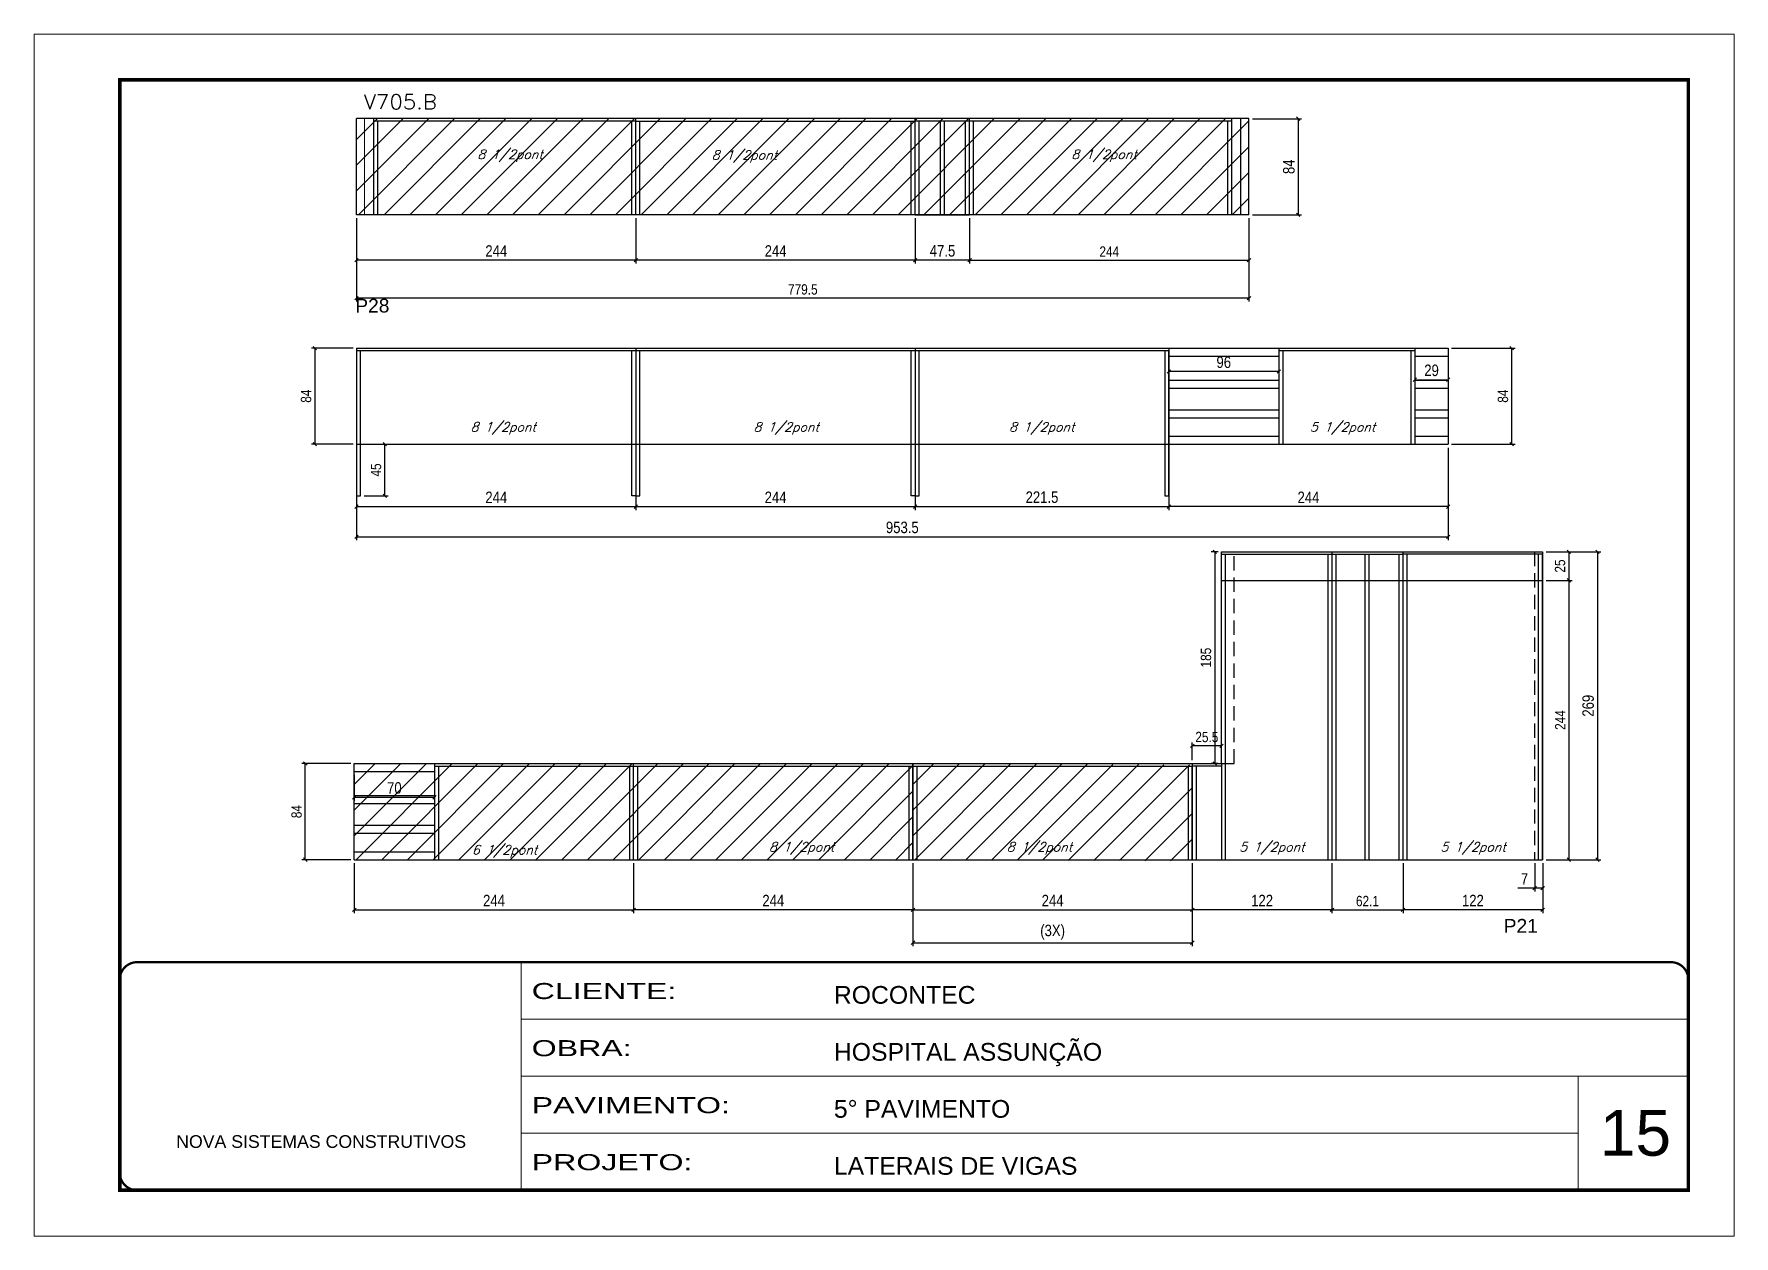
# Model space of a CAD drawing. Extents: x -20960 to -5926, y -2106 to 21915.
# Drawn here: x -9023 to -7538, y 17420 to 18470 of the extents above; entities that cross this region are included whole.
import ezdxf

# ---------------------------------------------------------------- set-up
doc = ezdxf.new("R2010")
doc.units = 0
for name, pattern in [('CONTINUO', [0]), ('DASHED', [0.75, 0.5, -0.25]), ('HIDDEN', [0.375, 0.25, -0.125])]:
    doc.linetypes.add(name, pattern=pattern)
for name, color, linetype in [('5', 5, 'Continuous'), ('COTA', 241, 'Continuous'), ('Painéis', 200, 'Continuous'), ('SARR_2.2x7', 40, 'Continuous'), ('SARR_3.5x7', 81, 'Continuous'), ('texto', 7, 'Continuous')]:
    doc.layers.add(name, color=color, linetype=linetype)
for name, color, linetype, lineweight in [('CARIMBO', 255, 'Continuous', 9), ('Folhas', 255, 'Continuous', 9), ('Hachura', 251, 'Continuous', 9), ('Sarr 2.2x7', 40, 'Continuous', 9), ('SARRAFO DE PRESSAO', 251, 'DASHED', 9), ('Texto Seção', 7, 'Continuous', 15)]:
    doc.layers.add(name, color=color, linetype=linetype, lineweight=lineweight)
doc.styles.add('ARIAL', font='arial.ttf')
doc.styles.add('COTA TECNICA', font='techl___.ttf', dxfattribs={"height": 10})
doc.styles.add('COTA TECNICA-50', font='techl___.ttf', dxfattribs={"height": 9})
doc.styles.add('REGUA-120', font='ROMANS.shx', dxfattribs={"height": 15})
doc.styles.add('Romans', font='romans.shx')
doc.styles.get("Standard").update_dxf_attribs({"font": 'arial.ttf'})
doc.styles.add('Tecnologia', font='')
doc.styles.get('Tecnologia').set_extended_font_data('Forgotten Futurist')
doc.dimstyles.new('COTA PAINEL-50', dxfattribs={"dimtxt": 9, "dimasz": 3, "dimexe": 3, "dimexo": 3, "dimgap": 3, "dimtad": 1, "dimdec": 1, "dimzin": 12, "dimdsep": 46, "dimtxsty": 'COTA TECNICA-50', "dimblk1": 'OBLIQUE', "dimblk2": 'OBLIQUE', "dimsah": 1, "dimcen": 0.9, "dimclrd": 4, "dimclre": 4, "dimclrt": 240, "dimadec": 1, "dimazin": 3, "dimtfac": 1, "dimtdec": 1, "dimtmove": 0, "dimatfit": 3, "dimfxl": 1, "dimtolj": 1, "dimtzin": 12, "dimarcsym": 0})
doc.dimstyles.new('PAINEL', dxfattribs={"dimtxt": 10, "dimasz": 3, "dimexe": 3, "dimexo": 3, "dimgap": 3, "dimtad": 1, "dimdec": 1, "dimzin": 12, "dimdsep": 46, "dimtxsty": 'COTA TECNICA', "dimblk1": 'OBLIQUE', "dimblk2": 'OBLIQUE', "dimsah": 1, "dimcen": 0.9, "dimclrd": 4, "dimclre": 4, "dimclrt": 240, "dimadec": 1, "dimazin": 3, "dimtfac": 1, "dimtdec": 1, "dimtmove": 0, "dimatfit": 3, "dimfxl": 1, "dimtolj": 1, "dimtzin": 12, "dimarcsym": 0})

msp = doc.modelspace()

# ---------------------------------------------------------------- texts
at = {"layer": '5', "linetype": 'Continuous'}
for s, p in [('P28', (-8742.85, 18226.38)), ('P21', (-7739.66, 17684.63))]:
    msp.add_text(s, height=12, rotation=359.99996, dxfattribs=at).set_placement(p)
at = {"layer": 'CARIMBO', "style": 'ARIAL'}
msp.add_text('15', height=40, dxfattribs=at).set_placement((-7655.64, 17489.81))
at = {"layer": 'texto', "color": 2, "char_height": 8, "attachment_point": 5, "style": 'Romans'}
for s, insert in [('{\\Q19;\\C256;8 1/2pont}', (-8607.59, 18363.23)), ('{\\Q19;\\C256;8 1/2pont}', (-8402.93, 18362.63)), ('{\\Q19;\\C256;8 1/2pont}', (-8088.77, 18363.23)), ('{\\Q19;\\C256;8 1/2pont}', (-8613.6, 18125.14)), ('{\\Q19;\\C256;8 1/2pont}', (-8366.42, 18125.1)), ('{\\Q19;\\C256;8 1/2pont}', (-8143.15, 18125.1)), ('{\\Q19;\\C256;5 1/2pont}', (-7880.35, 18125.1)), ('{\\Q19;\\C256;6 1/2pont}', (-8612.46, 17755.69)), ('{\\Q19;\\C256;8 1/2pont}', (-8352.95, 17758.25)), ('{\\Q19;\\C256;8 1/2pont}', (-8145.19, 17758.25)), ('{\\Q19;\\C256;5 1/2pont}', (-7942.11, 17758.25)), ('{\\Q19;\\C256;5 1/2pont}', (-7766.39, 17758.25))]:
    msp.add_mtext(s, dxfattribs=dict(at, insert=insert))
at = {"layer": 'Texto Seção', "style": 'REGUA-120', "width": 1.05}
msp.add_text('V705.B', height=13, dxfattribs=at).set_placement((-8735.33, 18403.88))

# ---------------------------------------------------------------- blocks, each defined once
blk = doc.blocks.new('9999999999')
at = {"color": 30, "linetype": 'CONTINUO'}
for p, q in [((98564.6, 34230.2), (98564.6, 34429.4)), ((98564.6, 34379.6), (99584, 34379.6)), ((98564.6, 34329.8), (99488, 34329.8)), ((99584, 34329.8), (99488, 34329.8)), ((99488, 34329.8), (99488, 34230.2)), ((98564.6, 34280), (99488, 34280))]:
    blk.add_line(p, q, dxfattribs=at)
at = {"color": 30, "linetype": 'CONTINUO', "const_width": 2}
blk.add_lwpolyline([(99584, 34230.2), (99584, 34414.4, 0.414214), (99569, 34429.4), (98229, 34429.4, 0.414214), (98214, 34414.4), (98214, 34245.2, 0.414214), (98229, 34230.2), (99584, 34230.2)], format="xyb", dxfattribs=at)
at = {"layer": 'Folhas'}
blk.add_lwpolyline([(98139, 34190.2), (99624, 34190.2), (99624, 35240.2), (98139, 35240.2)], close=True, dxfattribs=at)
at = {"layer": 'Folhas', "color": 30, "const_width": 3}
blk.add_lwpolyline([(98214, 34230.2), (99584, 34230.2), (99584, 35200.2), (98214, 35200.2)], close=True, dxfattribs=at)
at = {"color": 7, "linetype": 'Continuous', "ltscale": 5, "style": 'ARIAL'}
for s, height, p in [('ROCONTEC', 15.48, (98837.7, 34393.1)), ('HOSPITAL ASSUNÇÃO', 15.483, (98837.7, 34343.3)), ('5° PAVIMENTO', 15.483, (98837.7, 34293.5)), ('NOVA SISTEMAS CONSTRUTIVOS', 11.059, (98263.2, 34267.2)), ('LATERAIS DE VIGAS', 15.483, (98837.7, 34243.7))]:
    blk.add_text(s, height=height, dxfattribs=at).set_placement(p)
at = {"layer": 'Folhas', "color": 7, "style": 'Tecnologia', "width": 1.5}
for s, p in [('CLIENTE:', (98573.7, 34397.2)), ('OBRA:', (98573.7, 34347.3)), ('PAVIMENTO:', (98573.7, 34297.5)), ('PROJETO:', (98573.7, 34247.7))]:
    blk.add_text(s, height=14, dxfattribs=at).set_placement(p)
blk = doc.blocks.new('_Oblique')
at = {"color": 0, "linetype": 'ByBlock', "lineweight": -2}
blk.add_line((-0.5, -0.5), (0.5, 0.5), dxfattribs=at)
blk = doc.blocks.new('*D378')
at = {"layer": 'COTA', "color": 4, "linetype": 'ByBlock', "lineweight": -2, "transparency": 16777216}
for p, q in [((-8253.7, 18308.7), (-8253.7, 18269.1)), ((-8206.2, 18308.7), (-8206.2, 18269.1)), ((-8206.2, 18272.1), (-8253.7, 18272.1))]:
    blk.add_line(p, q, dxfattribs=at)
at = {"layer": 'Defpoints', "color": 0, "linetype": 'ByBlock', "transparency": 16777216}
for p in [(-8253.7, 18311.7), (-8206.2, 18311.7), (-8253.7, 18272.1)]:
    blk.add_point(p, dxfattribs=at)
at = {"layer": 'COTA', "color": 4, "linetype": 'ByBlock', "lineweight": -2, "transparency": 16777216, "xscale": 3, "yscale": 3, "zscale": 3, "rotation": 180}
blk.add_blockref('_Oblique', (-8253.7, 18272.1), dxfattribs=at)
at = {"layer": 'COTA', "color": 4, "linetype": 'ByBlock', "lineweight": -2, "transparency": 16777216, "xscale": 3, "yscale": 3, "zscale": 3}
blk.add_blockref('_Oblique', (-8206.2, 18272.1), dxfattribs=at)
at = {"layer": 'COTA', "color": 240, "linetype": 'ByBlock', "transparency": 16777216, "insert": (-8229.9, 18280.2), "char_height": 10, "attachment_point": 5, "style": 'COTA TECNICA'}
blk.add_mtext('\\A1;47.5', dxfattribs=at)
blk = doc.blocks.new('*D379')
at = {"layer": 'COTA', "color": 4, "linetype": 'ByBlock', "lineweight": -2, "transparency": 16777216}
for p, q in [((-8497.7, 18308.7), (-8497.7, 18269.1)), ((-8253.7, 18308.7), (-8253.7, 18269.1)), ((-8253.7, 18272.1), (-8497.7, 18272.1))]:
    blk.add_line(p, q, dxfattribs=at)
at = {"layer": 'Defpoints', "color": 0, "linetype": 'ByBlock', "transparency": 16777216}
for p in [(-8497.7, 18311.7), (-8253.7, 18311.7), (-8497.7, 18272.1)]:
    blk.add_point(p, dxfattribs=at)
at = {"layer": 'COTA', "color": 4, "linetype": 'ByBlock', "lineweight": -2, "transparency": 16777216, "xscale": 3, "yscale": 3, "zscale": 3, "rotation": 180}
blk.add_blockref('_Oblique', (-8497.7, 18272.1), dxfattribs=at)
at = {"layer": 'COTA', "color": 4, "linetype": 'ByBlock', "lineweight": -2, "transparency": 16777216, "xscale": 3, "yscale": 3, "zscale": 3}
blk.add_blockref('_Oblique', (-8253.7, 18272.1), dxfattribs=at)
at = {"layer": 'COTA', "color": 240, "linetype": 'ByBlock', "transparency": 16777216, "insert": (-8375.7, 18280.1), "char_height": 10, "attachment_point": 5, "style": 'COTA TECNICA'}
blk.add_mtext('\\A1;244', dxfattribs=at)
blk = doc.blocks.new('*D380')
at = {"layer": 'COTA', "color": 4, "linetype": 'ByBlock', "lineweight": -2, "transparency": 16777216}
for p, q in [((-8741.7, 18308.7), (-8741.7, 18269.1)), ((-8497.7, 18308.7), (-8497.7, 18269.1)), ((-8497.7, 18272.1), (-8741.7, 18272.1))]:
    blk.add_line(p, q, dxfattribs=at)
at = {"layer": 'Defpoints', "color": 0, "linetype": 'ByBlock', "transparency": 16777216}
for p in [(-8741.7, 18311.7), (-8497.7, 18311.7), (-8741.7, 18272.1)]:
    blk.add_point(p, dxfattribs=at)
at = {"layer": 'COTA', "color": 4, "linetype": 'ByBlock', "lineweight": -2, "transparency": 16777216, "xscale": 3, "yscale": 3, "zscale": 3, "rotation": 180}
blk.add_blockref('_Oblique', (-8741.7, 18272.1), dxfattribs=at)
at = {"layer": 'COTA', "color": 4, "linetype": 'ByBlock', "lineweight": -2, "transparency": 16777216, "xscale": 3, "yscale": 3, "zscale": 3}
blk.add_blockref('_Oblique', (-8497.7, 18272.1), dxfattribs=at)
at = {"layer": 'COTA', "color": 240, "linetype": 'ByBlock', "transparency": 16777216, "insert": (-8619.7, 18280.1), "char_height": 10, "attachment_point": 5, "style": 'COTA TECNICA'}
blk.add_mtext('\\A1;244', dxfattribs=at)
blk = doc.blocks.new('*D431')
at = {"layer": 'COTA', "color": 4, "linetype": 'ByBlock', "lineweight": -2, "transparency": 16777216}
for p, q in [((-7959.2, 18395.7), (-7916.2, 18395.7)), ((-7919.2, 18395.7), (-7919.2, 18311.7)), ((-7959.2, 18311.7), (-7916.2, 18311.7))]:
    blk.add_line(p, q, dxfattribs=at)
at = {"layer": 'Defpoints', "color": 0, "linetype": 'ByBlock', "transparency": 16777216}
for p in [(-7962.2, 18395.7), (-7962.2, 18311.7), (-7919.2, 18311.7)]:
    blk.add_point(p, dxfattribs=at)
at = {"layer": 'COTA', "color": 4, "linetype": 'ByBlock', "lineweight": -2, "transparency": 16777216, "xscale": 3, "yscale": 3, "zscale": 3}
for p, rotation in [((-7919.2, 18395.7), 90), ((-7919.2, 18311.7), 270)]:
    blk.add_blockref('_Oblique', p, dxfattribs=dict(at, rotation=rotation))
at = {"layer": 'COTA', "color": 240, "linetype": 'ByBlock', "transparency": 16777216, "insert": (-7927.3, 18353.7), "char_height": 10, "attachment_point": 5, "rotation": 90, "style": 'COTA TECNICA'}
blk.add_mtext('\\A1;84', dxfattribs=at)
blk = doc.blocks.new('*D381')
at = {"layer": 'COTA', "color": 4, "lineweight": -2, "transparency": 16777216}
for p, q in [((-8741.7, 18108.3), (-8741.7, 18053.8)), ((-8497.7, 18108.3), (-8497.7, 18053.8)), ((-8741.7, 18056.8), (-8497.7, 18056.8))]:
    blk.add_line(p, q, dxfattribs=at)
at = {"layer": 'Defpoints', "color": 0, "transparency": 16777216}
for p in [(-8741.7, 18111.3), (-8497.7, 18111.3), (-8497.7, 18056.8)]:
    blk.add_point(p, dxfattribs=at)
at = {"layer": 'COTA', "color": 4, "lineweight": -2, "transparency": 16777216, "xscale": 3, "yscale": 3, "zscale": 3, "rotation": 180}
blk.add_blockref('_Oblique', (-8741.7, 18056.8), dxfattribs=at)
at = {"layer": 'COTA', "color": 4, "lineweight": -2, "transparency": 16777216, "xscale": 3, "yscale": 3, "zscale": 3}
blk.add_blockref('_Oblique', (-8497.7, 18056.8), dxfattribs=at)
at = {"layer": 'COTA', "color": 240, "transparency": 16777216, "insert": (-8619.7, 18064.9), "char_height": 10, "attachment_point": 5, "style": 'COTA TECNICA'}
blk.add_mtext('\\A1;244', dxfattribs=at)
blk = doc.blocks.new('*D382')
at = {"layer": 'COTA', "color": 4, "lineweight": -2, "transparency": 16777216}
for p, q in [((-8497.7, 18108.3), (-8497.7, 18053.8)), ((-8253.7, 18108.3), (-8253.7, 18053.8)), ((-8497.7, 18056.8), (-8253.7, 18056.8))]:
    blk.add_line(p, q, dxfattribs=at)
at = {"layer": 'Defpoints', "color": 0, "transparency": 16777216}
for p in [(-8497.7, 18111.3), (-8253.7, 18111.3), (-8253.7, 18056.8)]:
    blk.add_point(p, dxfattribs=at)
at = {"layer": 'COTA', "color": 4, "lineweight": -2, "transparency": 16777216, "xscale": 3, "yscale": 3, "zscale": 3, "rotation": 180}
blk.add_blockref('_Oblique', (-8497.7, 18056.8), dxfattribs=at)
at = {"layer": 'COTA', "color": 4, "lineweight": -2, "transparency": 16777216, "xscale": 3, "yscale": 3, "zscale": 3}
blk.add_blockref('_Oblique', (-8253.7, 18056.8), dxfattribs=at)
at = {"layer": 'COTA', "color": 240, "transparency": 16777216, "insert": (-8375.7, 18064.9), "char_height": 10, "attachment_point": 5, "style": 'COTA TECNICA'}
blk.add_mtext('\\A1;244', dxfattribs=at)
blk = doc.blocks.new('*D383')
at = {"layer": 'COTA', "color": 4, "lineweight": -2, "transparency": 16777216}
for p, q in [((-8741.7, 18108.3), (-8741.7, 18027.4)), ((-7788.2, 18108.3), (-7788.2, 18027.4)), ((-8741.7, 18030.4), (-7788.2, 18030.4))]:
    blk.add_line(p, q, dxfattribs=at)
at = {"layer": 'Defpoints', "color": 0, "transparency": 16777216}
for p in [(-8741.7, 18111.3), (-7788.2, 18111.3), (-7788.2, 18030.4)]:
    blk.add_point(p, dxfattribs=at)
at = {"layer": 'COTA', "color": 4, "lineweight": -2, "transparency": 16777216, "xscale": 3, "yscale": 3, "zscale": 3, "rotation": 180}
blk.add_blockref('_Oblique', (-8741.7, 18030.4), dxfattribs=at)
at = {"layer": 'COTA', "color": 4, "lineweight": -2, "transparency": 16777216, "xscale": 3, "yscale": 3, "zscale": 3}
blk.add_blockref('_Oblique', (-7788.2, 18030.4), dxfattribs=at)
at = {"layer": 'COTA', "color": 240, "transparency": 16777216, "insert": (-8265, 18038.6), "char_height": 10, "attachment_point": 5, "style": 'COTA TECNICA'}
blk.add_mtext('\\A1;953.5', dxfattribs=at)
blk = doc.blocks.new('*D384')
at = {"layer": 'COTA', "color": 4, "lineweight": -2, "ltscale": 25, "transparency": 16777216}
for p, q in [((-8253.7, 18108.3), (-8253.7, 18053.8)), ((-8032.2, 18108.3), (-8032.2, 18053.8)), ((-8253.7, 18056.8), (-8032.2, 18056.8))]:
    blk.add_line(p, q, dxfattribs=at)
at = {"layer": 'Defpoints', "color": 0, "ltscale": 25, "transparency": 16777216}
for p in [(-8253.7, 18111.3), (-8032.2, 18111.3), (-8032.2, 18056.8)]:
    blk.add_point(p, dxfattribs=at)
at = {"layer": 'COTA', "color": 4, "lineweight": -2, "ltscale": 25, "transparency": 16777216, "xscale": 3, "yscale": 3, "zscale": 3, "rotation": 180}
blk.add_blockref('_Oblique', (-8253.7, 18056.8), dxfattribs=at)
at = {"layer": 'COTA', "color": 4, "lineweight": -2, "ltscale": 25, "transparency": 16777216, "xscale": 3, "yscale": 3, "zscale": 3}
blk.add_blockref('_Oblique', (-8032.2, 18056.8), dxfattribs=at)
at = {"layer": 'COTA', "color": 240, "ltscale": 25, "transparency": 16777216, "insert": (-8143, 18065), "char_height": 10, "attachment_point": 5, "style": 'COTA TECNICA'}
blk.add_mtext('\\A1;221.5', dxfattribs=at)
blk = doc.blocks.new('*D385')
at = {"layer": 'COTA', "color": 4, "lineweight": -2, "ltscale": 25, "transparency": 16777216}
for p, q in [((-8255.7, 17745.4), (-8255.7, 17701.6)), ((-8011.7, 17745.4), (-8011.7, 17701.6)), ((-8255.7, 17704.6), (-8011.7, 17704.6))]:
    blk.add_line(p, q, dxfattribs=at)
at = {"layer": 'Defpoints', "color": 0, "ltscale": 25, "transparency": 16777216}
for p in [(-8255.7, 17748.4), (-8011.7, 17748.4), (-8011.7, 17704.6)]:
    blk.add_point(p, dxfattribs=at)
at = {"layer": 'COTA', "color": 4, "lineweight": -2, "ltscale": 25, "transparency": 16777216, "xscale": 3, "yscale": 3, "zscale": 3, "rotation": 180}
blk.add_blockref('_Oblique', (-8255.7, 17704.6), dxfattribs=at)
at = {"layer": 'COTA', "color": 4, "lineweight": -2, "ltscale": 25, "transparency": 16777216, "xscale": 3, "yscale": 3, "zscale": 3}
blk.add_blockref('_Oblique', (-8011.7, 17704.6), dxfattribs=at)
at = {"layer": 'COTA', "color": 240, "ltscale": 25, "transparency": 16777216, "insert": (-8133.7, 17712.7), "char_height": 10, "attachment_point": 5, "style": 'COTA TECNICA'}
blk.add_mtext('\\A1;244', dxfattribs=at)
blk = doc.blocks.new('*D432')
at = {"layer": 'COTA', "color": 4, "lineweight": -2, "ltscale": 25, "transparency": 16777216}
for p, q in [((-8032.2, 18185.3), (-8032.2, 18171.8)), ((-7936.2, 18185.3), (-7936.2, 18171.8)), ((-7936.2, 18174.8), (-8032.2, 18174.8))]:
    blk.add_line(p, q, dxfattribs=at)
at = {"layer": 'Defpoints', "color": 0, "ltscale": 25, "transparency": 16777216}
for p in [(-8032.2, 18188.3), (-7936.2, 18188.3), (-8032.2, 18174.8)]:
    blk.add_point(p, dxfattribs=at)
at = {"layer": 'COTA', "color": 4, "lineweight": -2, "ltscale": 25, "transparency": 16777216, "xscale": 3, "yscale": 3, "zscale": 3, "rotation": 180}
blk.add_blockref('_Oblique', (-8032.2, 18174.8), dxfattribs=at)
at = {"layer": 'COTA', "color": 4, "lineweight": -2, "ltscale": 25, "transparency": 16777216, "xscale": 3, "yscale": 3, "zscale": 3}
blk.add_blockref('_Oblique', (-7936.2, 18174.8), dxfattribs=at)
at = {"layer": 'COTA', "color": 240, "ltscale": 25, "transparency": 16777216, "insert": (-7984.2, 18182.9), "char_height": 10, "attachment_point": 5, "style": 'COTA TECNICA'}
blk.add_mtext('\\A1;96', dxfattribs=at)
blk = doc.blocks.new('*D433')
at = {"layer": 'COTA', "color": 4, "lineweight": -2, "ltscale": 25, "transparency": 16777216}
for p, q in [((-7817.2, 18185.3), (-7817.2, 18164.7)), ((-7788.2, 18185.3), (-7788.2, 18164.7)), ((-7817.2, 18167.7), (-7788.2, 18167.7))]:
    blk.add_line(p, q, dxfattribs=at)
at = {"layer": 'Defpoints', "color": 0, "ltscale": 25, "transparency": 16777216}
for p in [(-7817.2, 18188.3), (-7788.2, 18188.3), (-7788.2, 18167.7)]:
    blk.add_point(p, dxfattribs=at)
at = {"layer": 'COTA', "color": 4, "lineweight": -2, "ltscale": 25, "transparency": 16777216, "xscale": 3, "yscale": 3, "zscale": 3, "rotation": 180}
blk.add_blockref('_Oblique', (-7817.2, 18167.7), dxfattribs=at)
at = {"layer": 'COTA', "color": 4, "lineweight": -2, "ltscale": 25, "transparency": 16777216, "xscale": 3, "yscale": 3, "zscale": 3}
blk.add_blockref('_Oblique', (-7788.2, 18167.7), dxfattribs=at)
at = {"layer": 'COTA', "color": 240, "ltscale": 25, "transparency": 16777216, "insert": (-7802.7, 18175.8), "char_height": 10, "attachment_point": 5, "style": 'COTA TECNICA'}
blk.add_mtext('\\A1;29', dxfattribs=at)
blk = doc.blocks.new('*D434')
at = {"layer": 'COTA', "color": 4, "lineweight": -2, "ltscale": 25, "transparency": 16777216}
for p, q in [((-8743.7, 17822.4), (-8743.7, 17799.9)), ((-8673.7, 17822.4), (-8673.7, 17799.9)), ((-8743.7, 17802.9), (-8673.7, 17802.9))]:
    blk.add_line(p, q, dxfattribs=at)
at = {"layer": 'Defpoints', "color": 0, "ltscale": 25, "transparency": 16777216}
for p in [(-8743.7, 17825.4), (-8673.7, 17825.4), (-8673.7, 17802.9)]:
    blk.add_point(p, dxfattribs=at)
at = {"layer": 'COTA', "color": 4, "lineweight": -2, "ltscale": 25, "transparency": 16777216, "xscale": 3, "yscale": 3, "zscale": 3, "rotation": 180}
blk.add_blockref('_Oblique', (-8743.7, 17802.9), dxfattribs=at)
at = {"layer": 'COTA', "color": 4, "lineweight": -2, "ltscale": 25, "transparency": 16777216, "xscale": 3, "yscale": 3, "zscale": 3}
blk.add_blockref('_Oblique', (-8673.7, 17802.9), dxfattribs=at)
at = {"layer": 'COTA', "color": 240, "ltscale": 25, "transparency": 16777216, "insert": (-8708.7, 17811), "char_height": 10, "attachment_point": 5, "style": 'COTA TECNICA'}
blk.add_mtext('\\A1;70', dxfattribs=at)
blk = doc.blocks.new('*D435')
at = {"layer": 'COTA', "color": 4, "lineweight": -2, "ltscale": 25, "transparency": 16777216}
for p, q in [((-8255.7, 17745.4), (-8255.7, 17672.9)), ((-8011.7, 17745.4), (-8011.7, 17672.9)), ((-8255.7, 17675.9), (-8011.7, 17675.9))]:
    blk.add_line(p, q, dxfattribs=at)
at = {"layer": 'Defpoints', "color": 0, "ltscale": 25, "transparency": 16777216}
for p in [(-8255.7, 17748.4), (-8011.7, 17748.4), (-8011.7, 17675.9)]:
    blk.add_point(p, dxfattribs=at)
at = {"layer": 'COTA', "color": 4, "lineweight": -2, "ltscale": 25, "transparency": 16777216, "xscale": 3, "yscale": 3, "zscale": 3, "rotation": 180}
blk.add_blockref('_Oblique', (-8255.7, 17675.9), dxfattribs=at)
at = {"layer": 'COTA', "color": 4, "lineweight": -2, "ltscale": 25, "transparency": 16777216, "xscale": 3, "yscale": 3, "zscale": 3}
blk.add_blockref('_Oblique', (-8011.7, 17675.9), dxfattribs=at)
at = {"layer": 'COTA', "color": 240, "ltscale": 25, "transparency": 16777216, "insert": (-8133.7, 17685.1), "char_height": 10, "attachment_point": 5, "style": 'COTA TECNICA'}
blk.add_mtext('\\A1;(3X)', dxfattribs=at)
blk = doc.blocks.new('*D436')
at = {"layer": 'COTA', "color": 4, "lineweight": -2, "ltscale": 25, "transparency": 16777216}
for p, q in [((-7827.6, 17745.4), (-7827.6, 17701.6)), ((-7705.6, 17745.4), (-7705.6, 17701.6)), ((-7705.6, 17704.6), (-7827.6, 17704.6))]:
    blk.add_line(p, q, dxfattribs=at)
at = {"layer": 'Defpoints', "color": 0, "ltscale": 25, "transparency": 16777216}
for p in [(-7827.6, 17748.4), (-7705.6, 17748.4), (-7827.6, 17704.6)]:
    blk.add_point(p, dxfattribs=at)
at = {"layer": 'COTA', "color": 4, "lineweight": -2, "ltscale": 25, "transparency": 16777216, "xscale": 3, "yscale": 3, "zscale": 3, "rotation": 180}
blk.add_blockref('_Oblique', (-7827.6, 17704.6), dxfattribs=at)
at = {"layer": 'COTA', "color": 4, "lineweight": -2, "ltscale": 25, "transparency": 16777216, "xscale": 3, "yscale": 3, "zscale": 3}
blk.add_blockref('_Oblique', (-7705.6, 17704.6), dxfattribs=at)
at = {"layer": 'COTA', "color": 240, "ltscale": 25, "transparency": 16777216, "insert": (-7766.6, 17712.7), "char_height": 10, "attachment_point": 5, "style": 'COTA TECNICA'}
blk.add_mtext('\\A1;122', dxfattribs=at)
blk = doc.blocks.new('*D386')
at = {"layer": 'COTA', "color": 4, "lineweight": -2, "ltscale": 25, "transparency": 16777216}
for p, q in [((-8011.7, 17745.4), (-8011.7, 17701.6)), ((-7889.7, 17745.4), (-7889.7, 17701.6)), ((-7889.7, 17704.6), (-8011.7, 17704.6))]:
    blk.add_line(p, q, dxfattribs=at)
at = {"layer": 'Defpoints', "color": 0, "ltscale": 25, "transparency": 16777216}
for p in [(-8011.7, 17748.4), (-7889.7, 17748.4), (-8011.7, 17704.6)]:
    blk.add_point(p, dxfattribs=at)
at = {"layer": 'COTA', "color": 4, "lineweight": -2, "ltscale": 25, "transparency": 16777216, "xscale": 3, "yscale": 3, "zscale": 3, "rotation": 180}
blk.add_blockref('_Oblique', (-8011.7, 17704.6), dxfattribs=at)
at = {"layer": 'COTA', "color": 4, "lineweight": -2, "ltscale": 25, "transparency": 16777216, "xscale": 3, "yscale": 3, "zscale": 3}
blk.add_blockref('_Oblique', (-7889.7, 17704.6), dxfattribs=at)
at = {"layer": 'COTA', "color": 240, "ltscale": 25, "transparency": 16777216, "insert": (-7950.7, 17712.7), "char_height": 10, "attachment_point": 5, "style": 'COTA TECNICA'}
blk.add_mtext('\\A1;122', dxfattribs=at)
blk = doc.blocks.new('*D387')
at = {"layer": 'COTA', "color": 4, "lineweight": -2, "ltscale": 25, "transparency": 16777216}
for p, q in [((-8032.2, 18109.5), (-8032.2, 18053.8)), ((-7788.2, 18108.3), (-7788.2, 18053.8)), ((-7788.2, 18056.8), (-8032.2, 18056.8))]:
    blk.add_line(p, q, dxfattribs=at)
at = {"layer": 'Defpoints', "color": 0, "ltscale": 25, "transparency": 16777216}
for p in [(-8032.2, 18112.5), (-7788.2, 18111.3), (-8032.2, 18056.8)]:
    blk.add_point(p, dxfattribs=at)
at = {"layer": 'COTA', "color": 4, "lineweight": -2, "ltscale": 25, "transparency": 16777216, "xscale": 3, "yscale": 3, "zscale": 3, "rotation": 180}
blk.add_blockref('_Oblique', (-8032.2, 18056.8), dxfattribs=at)
at = {"layer": 'COTA', "color": 4, "lineweight": -2, "ltscale": 25, "transparency": 16777216, "xscale": 3, "yscale": 3, "zscale": 3}
blk.add_blockref('_Oblique', (-7788.2, 18056.8), dxfattribs=at)
at = {"layer": 'COTA', "color": 240, "ltscale": 25, "transparency": 16777216, "insert": (-7910.2, 18064.9), "char_height": 10, "attachment_point": 5, "style": 'COTA TECNICA'}
blk.add_mtext('\\A1;244', dxfattribs=at)
blk = doc.blocks.new('*D388')
at = {"layer": 'COTA', "color": 4, "lineweight": -2, "ltscale": 25, "transparency": 16777216}
for p, q in [((-8499.7, 17745.4), (-8499.7, 17701.6)), ((-8255.7, 17745.1), (-8255.7, 17701.6)), ((-8255.7, 17704.6), (-8499.7, 17704.6))]:
    blk.add_line(p, q, dxfattribs=at)
at = {"layer": 'Defpoints', "color": 0, "ltscale": 25, "transparency": 16777216}
for p in [(-8499.7, 17748.4), (-8255.7, 17748.1), (-8499.7, 17704.6)]:
    blk.add_point(p, dxfattribs=at)
at = {"layer": 'COTA', "color": 4, "lineweight": -2, "ltscale": 25, "transparency": 16777216, "xscale": 3, "yscale": 3, "zscale": 3, "rotation": 180}
blk.add_blockref('_Oblique', (-8499.7, 17704.6), dxfattribs=at)
at = {"layer": 'COTA', "color": 4, "lineweight": -2, "ltscale": 25, "transparency": 16777216, "xscale": 3, "yscale": 3, "zscale": 3}
blk.add_blockref('_Oblique', (-8255.7, 17704.6), dxfattribs=at)
at = {"layer": 'COTA', "color": 240, "ltscale": 25, "transparency": 16777216, "insert": (-8377.7, 17712.7), "char_height": 10, "attachment_point": 5, "style": 'COTA TECNICA'}
blk.add_mtext('\\A1;244', dxfattribs=at)
blk = doc.blocks.new('*D437')
at = {"layer": 'COTA', "color": 4, "lineweight": -2, "ltscale": 25, "transparency": 16777216}
for p, q in [((-7702.6, 18017.4), (-7654.8, 18017.4)), ((-7657.8, 18017.4), (-7657.8, 17748.4)), ((-7702.6, 17748.4), (-7654.8, 17748.4))]:
    blk.add_line(p, q, dxfattribs=at)
at = {"layer": 'Defpoints', "color": 0, "ltscale": 25, "transparency": 16777216}
for p in [(-7705.6, 18017.4), (-7705.6, 17748.4), (-7657.8, 17748.4)]:
    blk.add_point(p, dxfattribs=at)
at = {"layer": 'COTA', "color": 4, "lineweight": -2, "ltscale": 25, "transparency": 16777216, "xscale": 3, "yscale": 3, "zscale": 3}
for p, rotation in [((-7657.8, 18017.4), 90), ((-7657.8, 17748.4), 270)]:
    blk.add_blockref('_Oblique', p, dxfattribs=dict(at, rotation=rotation))
at = {"layer": 'COTA', "color": 240, "ltscale": 25, "transparency": 16777216, "insert": (-7665.9, 17882.9), "char_height": 10, "attachment_point": 5, "rotation": 90, "style": 'COTA TECNICA'}
blk.add_mtext('\\A1;269', dxfattribs=at)
blk = doc.blocks.new('*D438')
at = {"layer": 'COTA', "color": 4, "lineweight": -2, "ltscale": 25, "transparency": 16777216}
for p, q in [((-8743.7, 17745.4), (-8743.7, 17701.6)), ((-8499.7, 17745.4), (-8499.7, 17701.6)), ((-8743.7, 17704.6), (-8499.7, 17704.6))]:
    blk.add_line(p, q, dxfattribs=at)
at = {"layer": 'Defpoints', "color": 0, "ltscale": 25, "transparency": 16777216}
for p in [(-8743.7, 17748.4), (-8499.7, 17748.4), (-8499.7, 17704.6)]:
    blk.add_point(p, dxfattribs=at)
at = {"layer": 'COTA', "color": 4, "lineweight": -2, "ltscale": 25, "transparency": 16777216, "xscale": 3, "yscale": 3, "zscale": 3, "rotation": 180}
blk.add_blockref('_Oblique', (-8743.7, 17704.6), dxfattribs=at)
at = {"layer": 'COTA', "color": 4, "lineweight": -2, "ltscale": 25, "transparency": 16777216, "xscale": 3, "yscale": 3, "zscale": 3}
blk.add_blockref('_Oblique', (-8499.7, 17704.6), dxfattribs=at)
at = {"layer": 'COTA', "color": 240, "ltscale": 25, "transparency": 16777216, "insert": (-8621.7, 17712.7), "char_height": 10, "attachment_point": 5, "style": 'COTA TECNICA'}
blk.add_mtext('\\A1;244', dxfattribs=at)
blk = doc.blocks.new('*D439')
at = {"layer": 'COTA', "color": 4, "lineweight": -2, "ltscale": 25, "transparency": 16777216}
for p, q in [((-7712.6, 17745.4), (-7712.6, 17720.5)), ((-7705.6, 17745.4), (-7705.6, 17720.5)), ((-7712.6, 17723.5), (-7727.4, 17723.5)), ((-7705.6, 17723.5), (-7712.6, 17723.5))]:
    blk.add_line(p, q, dxfattribs=at)
at = {"layer": 'Defpoints', "color": 0, "ltscale": 25, "transparency": 16777216}
for p in [(-7712.6, 17748.4), (-7705.6, 17748.4), (-7712.6, 17723.5)]:
    blk.add_point(p, dxfattribs=at)
at = {"layer": 'COTA', "color": 4, "lineweight": -2, "ltscale": 25, "transparency": 16777216, "xscale": 3, "yscale": 3, "zscale": 3, "rotation": 180}
blk.add_blockref('_Oblique', (-7712.6, 17723.5), dxfattribs=at)
at = {"layer": 'COTA', "color": 4, "lineweight": -2, "ltscale": 25, "transparency": 16777216, "xscale": 3, "yscale": 3, "zscale": 3}
blk.add_blockref('_Oblique', (-7705.6, 17723.5), dxfattribs=at)
at = {"layer": 'COTA', "color": 240, "ltscale": 25, "transparency": 16777216, "insert": (-7721.5, 17731.6), "char_height": 10, "attachment_point": 5, "style": 'COTA TECNICA'}
blk.add_mtext('\\A1;7', dxfattribs=at)
blk = doc.blocks.new('*D389')
at = {"layer": 'COTA', "color": 4, "lineweight": -2, "transparency": 16777216}
for p, q in [((-8206.2, 18308.7), (-8206.2, 18269.1)), ((-7962.2, 18308.7), (-7962.2, 18269.1)), ((-8206.2, 18272.1), (-7962.2, 18272.1))]:
    blk.add_line(p, q, dxfattribs=at)
at = {"layer": 'Defpoints', "color": 0, "transparency": 16777216}
for p in [(-8206.2, 18311.7), (-7962.2, 18311.7), (-7962.2, 18272.1)]:
    blk.add_point(p, dxfattribs=at)
at = {"layer": 'COTA', "color": 4, "lineweight": -2, "transparency": 16777216, "xscale": 3, "yscale": 3, "zscale": 3, "rotation": 180}
blk.add_blockref('_Oblique', (-8206.2, 18272.1), dxfattribs=at)
at = {"layer": 'COTA', "color": 4, "lineweight": -2, "transparency": 16777216, "xscale": 3, "yscale": 3, "zscale": 3}
blk.add_blockref('_Oblique', (-7962.2, 18272.1), dxfattribs=at)
at = {"layer": 'COTA', "color": 240, "transparency": 16777216, "insert": (-8084.2, 18279.6), "char_height": 9, "attachment_point": 5, "style": 'COTA TECNICA-50'}
blk.add_mtext('\\A1;244', dxfattribs=at)
blk = doc.blocks.new('*D393')
at = {"layer": 'COTA', "color": 4, "lineweight": -2, "transparency": 16777216}
for p, q in [((-8744.7, 18195.3), (-8781.2, 18195.3)), ((-8778.2, 18195.3), (-8778.2, 18111.3)), ((-8744.7, 18111.3), (-8781.2, 18111.3))]:
    blk.add_line(p, q, dxfattribs=at)
at = {"layer": 'Defpoints', "color": 0, "transparency": 16777216}
for p in [(-8741.7, 18195.3), (-8778.2, 18111.3), (-8741.7, 18111.3)]:
    blk.add_point(p, dxfattribs=at)
at = {"layer": 'COTA', "color": 4, "lineweight": -2, "transparency": 16777216, "xscale": 3, "yscale": 3, "zscale": 3}
for p, rotation in [((-8778.2, 18195.3), 90), ((-8778.2, 18111.3), 270)]:
    blk.add_blockref('_Oblique', p, dxfattribs=dict(at, rotation=rotation))
at = {"layer": 'COTA', "color": 240, "transparency": 16777216, "insert": (-8785.8, 18153.3), "char_height": 9, "attachment_point": 5, "rotation": 90, "style": 'COTA TECNICA-50'}
blk.add_mtext('\\A1;84', dxfattribs=at)
blk = doc.blocks.new('*D442')
at = {"layer": 'COTA', "color": 4, "lineweight": -2, "transparency": 16777216}
for p, q in [((-7785.2, 18195.3), (-7729.7, 18195.3)), ((-7732.7, 18111.3), (-7732.7, 18195.3)), ((-7785.2, 18111.3), (-7729.7, 18111.3))]:
    blk.add_line(p, q, dxfattribs=at)
at = {"layer": 'Defpoints', "color": 0, "transparency": 16777216}
for p in [(-7788.2, 18195.3), (-7732.7, 18195.3), (-7788.2, 18111.3)]:
    blk.add_point(p, dxfattribs=at)
at = {"layer": 'COTA', "color": 4, "lineweight": -2, "transparency": 16777216, "xscale": 3, "yscale": 3, "zscale": 3}
for p, rotation in [((-7732.7, 18195.3), 90), ((-7732.7, 18111.3), 270)]:
    blk.add_blockref('_Oblique', p, dxfattribs=dict(at, rotation=rotation))
at = {"layer": 'COTA', "color": 240, "transparency": 16777216, "insert": (-7740.3, 18153.3), "char_height": 9, "attachment_point": 5, "rotation": 90, "style": 'COTA TECNICA-50'}
blk.add_mtext('\\A1;84', dxfattribs=at)
blk = doc.blocks.new('*D394')
at = {"layer": 'COTA', "color": 4, "lineweight": -2, "transparency": 16777216}
for p, q in [((-8746.7, 17832.4), (-8789.5, 17832.4)), ((-8786.5, 17748.4), (-8786.5, 17832.4)), ((-8746.7, 17748.4), (-8789.5, 17748.4))]:
    blk.add_line(p, q, dxfattribs=at)
at = {"layer": 'Defpoints', "color": 0, "transparency": 16777216}
for p in [(-8786.5, 17832.4), (-8743.7, 17832.4), (-8743.7, 17748.4)]:
    blk.add_point(p, dxfattribs=at)
at = {"layer": 'COTA', "color": 4, "lineweight": -2, "transparency": 16777216, "xscale": 3, "yscale": 3, "zscale": 3}
for p, rotation in [((-8786.5, 17832.4), 90), ((-8786.5, 17748.4), 270)]:
    blk.add_blockref('_Oblique', p, dxfattribs=dict(at, rotation=rotation))
at = {"layer": 'COTA', "color": 240, "transparency": 16777216, "insert": (-8794.1, 17790.4), "char_height": 9, "attachment_point": 5, "rotation": 90, "style": 'COTA TECNICA-50'}
blk.add_mtext('\\A1;84', dxfattribs=at)
blk = doc.blocks.new('*D446')
at = {"layer": 'COTA', "color": 4, "lineweight": -2, "transparency": 16777216}
for p, q in [((-8741.7, 18308.7), (-8741.7, 18235.9)), ((-7962.2, 18308.7), (-7962.2, 18235.9)), ((-7962.2, 18238.9), (-8741.7, 18238.9))]:
    blk.add_line(p, q, dxfattribs=at)
at = {"layer": 'Defpoints', "color": 0, "transparency": 16777216}
for p in [(-8741.7, 18311.7), (-7962.2, 18311.7), (-8741.7, 18238.9)]:
    blk.add_point(p, dxfattribs=at)
at = {"layer": 'COTA', "color": 4, "lineweight": -2, "transparency": 16777216, "xscale": 3, "yscale": 3, "zscale": 3, "rotation": 180}
blk.add_blockref('_Oblique', (-8741.7, 18238.9), dxfattribs=at)
at = {"layer": 'COTA', "color": 4, "lineweight": -2, "transparency": 16777216, "xscale": 3, "yscale": 3, "zscale": 3}
blk.add_blockref('_Oblique', (-7962.2, 18238.9), dxfattribs=at)
at = {"layer": 'COTA', "color": 240, "transparency": 16777216, "insert": (-8351.9, 18246.5), "char_height": 9, "attachment_point": 5, "style": 'COTA TECNICA-50'}
blk.add_mtext('\\A1;779.5', dxfattribs=at)
blk = doc.blocks.new('*D447')
at = {"layer": 'COTA', "color": 4, "lineweight": -2, "transparency": 16777216}
for p, q in [((-7989.2, 18017.4), (-7995.1, 18017.4)), ((-7992.1, 18017.4), (-7992.1, 17832.4)), ((-7989.2, 17832.4), (-7995.1, 17832.4))]:
    blk.add_line(p, q, dxfattribs=at)
at = {"layer": 'Defpoints', "color": 0, "transparency": 16777216}
for p in [(-7986.2, 18017.4), (-7992.1, 17832.4), (-7986.2, 17832.4)]:
    blk.add_point(p, dxfattribs=at)
at = {"layer": 'COTA', "color": 4, "lineweight": -2, "transparency": 16777216, "xscale": 3, "yscale": 3, "zscale": 3}
for p, rotation in [((-7992.1, 18017.4), 90), ((-7992.1, 17832.4), 270)]:
    blk.add_blockref('_Oblique', p, dxfattribs=dict(at, rotation=rotation))
at = {"layer": 'COTA', "color": 240, "transparency": 16777216, "insert": (-7999.7, 17924.9), "char_height": 9, "attachment_point": 5, "rotation": 90, "style": 'COTA TECNICA-50'}
blk.add_mtext('\\A1;185', dxfattribs=at)
blk = doc.blocks.new('*D448')
at = {"layer": 'COTA', "color": 4, "lineweight": -2, "transparency": 16777216}
for p, q in [((-8011.7, 17835.4), (-8011.7, 17850.9)), ((-7986.2, 17835.4), (-7986.2, 17850.9)), ((-7986.2, 17847.9), (-8011.7, 17847.9))]:
    blk.add_line(p, q, dxfattribs=at)
at = {"layer": 'Defpoints', "color": 0, "transparency": 16777216}
for p in [(-8011.7, 17847.9), (-8011.7, 17832.4), (-7986.2, 17832.4)]:
    blk.add_point(p, dxfattribs=at)
at = {"layer": 'COTA', "color": 4, "lineweight": -2, "transparency": 16777216, "xscale": 3, "yscale": 3, "zscale": 3, "rotation": 180}
blk.add_blockref('_Oblique', (-8011.7, 17847.9), dxfattribs=at)
at = {"layer": 'COTA', "color": 4, "lineweight": -2, "transparency": 16777216, "xscale": 3, "yscale": 3, "zscale": 3}
blk.add_blockref('_Oblique', (-7986.2, 17847.9), dxfattribs=at)
at = {"layer": 'COTA', "color": 240, "transparency": 16777216, "insert": (-7999, 17855.5), "char_height": 9, "attachment_point": 5, "style": 'COTA TECNICA-50'}
blk.add_mtext('\\A1;25.5', dxfattribs=at)
blk = doc.blocks.new('*D449')
at = {"layer": 'COTA', "color": 4, "lineweight": -2, "transparency": 16777216}
for p, q in [((-7702.6, 17992.4), (-7679.8, 17992.4)), ((-7682.8, 17992.4), (-7682.8, 17748.4)), ((-7702.6, 17748.4), (-7679.8, 17748.4))]:
    blk.add_line(p, q, dxfattribs=at)
at = {"layer": 'Defpoints', "color": 0, "transparency": 16777216}
for p in [(-7705.6, 17992.4), (-7705.6, 17748.4), (-7682.8, 17748.4)]:
    blk.add_point(p, dxfattribs=at)
at = {"layer": 'COTA', "color": 4, "lineweight": -2, "transparency": 16777216, "xscale": 3, "yscale": 3, "zscale": 3}
for p, rotation in [((-7682.8, 17992.4), 90), ((-7682.8, 17748.4), 270)]:
    blk.add_blockref('_Oblique', p, dxfattribs=dict(at, rotation=rotation))
at = {"layer": 'COTA', "color": 240, "transparency": 16777216, "insert": (-7690.3, 17870.4), "char_height": 9, "attachment_point": 5, "rotation": 90, "style": 'COTA TECNICA-50'}
blk.add_mtext('\\A1;244', dxfattribs=at)
blk = doc.blocks.new('*D450')
at = {"layer": 'COTA', "color": 4, "lineweight": -2, "transparency": 16777216}
for p, q in [((-7702.6, 18017.4), (-7679.8, 18017.4)), ((-7682.8, 18017.4), (-7682.8, 17992.4)), ((-7702.6, 17992.4), (-7679.8, 17992.4))]:
    blk.add_line(p, q, dxfattribs=at)
at = {"layer": 'Defpoints', "color": 0, "transparency": 16777216}
for p in [(-7705.6, 18017.4), (-7705.6, 17992.4), (-7682.8, 17992.4)]:
    blk.add_point(p, dxfattribs=at)
at = {"layer": 'COTA', "color": 4, "lineweight": -2, "transparency": 16777216, "xscale": 3, "yscale": 3, "zscale": 3}
for p, rotation in [((-7682.8, 18017.4), 90), ((-7682.8, 17992.4), 270)]:
    blk.add_blockref('_Oblique', p, dxfattribs=dict(at, rotation=rotation))
at = {"layer": 'COTA', "color": 240, "transparency": 16777216, "insert": (-7690.4, 18004.9), "char_height": 9, "attachment_point": 5, "rotation": 90, "style": 'COTA TECNICA-50'}
blk.add_mtext('\\A1;25', dxfattribs=at)
blk = doc.blocks.new('*D396')
at = {"layer": 'COTA', "color": 4, "lineweight": -2, "transparency": 16777216}
for p, q in [((-7889.7, 17745.4), (-7889.7, 17701.6)), ((-7827.6, 17745.4), (-7827.6, 17701.6)), ((-7889.7, 17704.6), (-7827.6, 17704.6))]:
    blk.add_line(p, q, dxfattribs=at)
at = {"layer": 'Defpoints', "color": 0, "transparency": 16777216}
for p in [(-7889.7, 17748.4), (-7827.6, 17748.4), (-7827.6, 17704.6)]:
    blk.add_point(p, dxfattribs=at)
at = {"layer": 'COTA', "color": 4, "lineweight": -2, "transparency": 16777216, "xscale": 3, "yscale": 3, "zscale": 3, "rotation": 180}
blk.add_blockref('_Oblique', (-7889.7, 17704.6), dxfattribs=at)
at = {"layer": 'COTA', "color": 4, "lineweight": -2, "transparency": 16777216, "xscale": 3, "yscale": 3, "zscale": 3}
blk.add_blockref('_Oblique', (-7827.6, 17704.6), dxfattribs=at)
at = {"layer": 'COTA', "color": 240, "transparency": 16777216, "insert": (-7858.7, 17712.2), "char_height": 9, "attachment_point": 5, "style": 'COTA TECNICA-50'}
blk.add_mtext('\\A1;62.1', dxfattribs=at)
blk = doc.blocks.new('*D451')
at = {"layer": 'COTA', "color": 4, "lineweight": -2, "transparency": 16777216}
for p, q in [((-8735.2, 18111.3), (-8714.1, 18111.3)), ((-8717.1, 18066.3), (-8717.1, 18111.3)), ((-8735.2, 18066.3), (-8714.1, 18066.3))]:
    blk.add_line(p, q, dxfattribs=at)
at = {"layer": 'Defpoints', "color": 0, "transparency": 16777216}
for p in [(-8738.2, 18111.3), (-8717.1, 18111.3), (-8738.2, 18066.3)]:
    blk.add_point(p, dxfattribs=at)
at = {"layer": 'COTA', "color": 4, "lineweight": -2, "transparency": 16777216, "xscale": 3, "yscale": 3, "zscale": 3}
for p, rotation in [((-8717.1, 18111.3), 90), ((-8717.1, 18066.3), 270)]:
    blk.add_blockref('_Oblique', p, dxfattribs=dict(at, rotation=rotation))
at = {"layer": 'COTA', "color": 240, "transparency": 16777216, "insert": (-8724.7, 18088.8), "char_height": 9, "attachment_point": 5, "rotation": 90, "style": 'COTA TECNICA-50'}
blk.add_mtext('\\A1;45', dxfattribs=at)

# ---------------------------------------------------------------- dimensions: what is measured, and where the dimension line sits
at = {"layer": 'COTA', "linetype": 'ByBlock'}
for base, p1, p2, angle, picture, middle in [((-7919.21, 18311.73), (-7962.19, 18395.73), (-7962.19, 18311.73), 90, '*D431', (-7927.31, 18353.73)), ((-8253.69, 18272.06), (-8206.19, 18311.73), (-8253.69, 18311.73), 180, '*D378', (-8229.94, 18280.17))]:
    dim = msp.add_linear_dim(base=base, p1=p1, p2=p2, angle=angle, dimstyle='PAINEL', dxfattribs=at)
    dim.commit()
    dim.dimension.update_dxf_attribs({"geometry": picture, "text_midpoint": middle})
for base, p1, p2, picture, middle in [((-8741.71, 18272.06), (-8497.71, 18311.73), (-8741.71, 18311.73), '*D380', (-8619.71, 18280.13)), ((-8497.71, 18272.06), (-8253.69, 18311.73), (-8497.71, 18311.73), '*D379', (-8375.7, 18280.13))]:
    dim = msp.add_linear_dim(base=base, p1=p1, p2=p2, angle=180, dimstyle='PAINEL', override={"dimtmove": 1}, dxfattribs=at)
    dim.commit()
    dim.dimension.update_dxf_attribs({"geometry": picture, "text_midpoint": middle})
at = {"layer": 'COTA'}
for base, p1, p2, dimstyle, picture, middle in [((-8741.71, 18238.89), (-7962.19, 18311.73), (-8741.71, 18311.73), 'COTA PAINEL-50', '*D446', (-8351.95, 18246.52)), ((-7962.19, 18272.06), (-8206.19, 18311.73), (-7962.19, 18311.73), 'COTA PAINEL-50', '*D389', (-8084.19, 18279.62)), ((-8497.71, 18056.85), (-8741.71, 18111.27), (-8497.71, 18111.27), 'PAINEL', '*D381', (-8619.71, 18064.92)), ((-7827.65, 17704.63), (-7889.75, 17748.38), (-7827.65, 17748.38), 'COTA PAINEL-50', '*D396', (-7858.7, 17712.23))]:
    dim = msp.add_linear_dim(base=base, p1=p1, p2=p2, dimstyle=dimstyle, dxfattribs=at)
    dim.commit()
    dim.dimension.update_dxf_attribs({"geometry": picture, "text_midpoint": middle})
for base, p1, p2, picture, middle in [((-8778.18, 18111.27), (-8741.71, 18195.27), (-8741.71, 18111.27), '*D393', (-8785.76, 18153.27)), ((-7732.74, 18195.27), (-7788.21, 18111.27), (-7788.21, 18195.27), '*D442', (-7740.33, 18153.27)), ((-8717.11, 18111.27), (-8738.21, 18066.27), (-8738.21, 18111.27), '*D451', (-8724.71, 18088.77)), ((-7992.1, 17832.38), (-7986.25, 18017.37), (-7986.25, 17832.38), '*D447', (-7999.72, 17924.88)), ((-7682.78, 17992.37), (-7705.65, 18017.37), (-7705.65, 17992.37), '*D450', (-7690.38, 18004.87)), ((-7682.78, 17748.38), (-7705.65, 17992.37), (-7705.65, 17748.38), '*D449', (-7690.35, 17870.38)), ((-8786.52, 17832.38), (-8743.75, 17748.38), (-8743.75, 17832.38), '*D394', (-8794.1, 17790.38))]:
    dim = msp.add_linear_dim(base=base, p1=p1, p2=p2, angle=90, dimstyle='COTA PAINEL-50', dxfattribs=at)
    dim.commit()
    dim.dimension.update_dxf_attribs({"geometry": picture, "text_midpoint": middle})
at = {"layer": 'COTA', "ltscale": 25}
for base, p1, p2, picture, middle in [((-8032.21, 18174.8), (-7936.21, 18188.27), (-8032.21, 18188.27), '*D432', (-7984.21, 18182.93)), ((-7788.21, 18167.68), (-7817.21, 18188.27), (-7788.21, 18188.27), '*D433', (-7802.71, 18175.77)), ((-8032.21, 18056.85), (-8253.71, 18111.27), (-8032.21, 18111.27), '*D384', (-8142.96, 18064.96)), ((-8032.21, 18056.85), (-7788.21, 18111.27), (-8032.21, 18112.47), '*D387', (-7910.21, 18064.92)), ((-8673.75, 17802.94), (-8743.75, 17825.38), (-8673.75, 17825.38), '*D434', (-8708.75, 17811.04)), ((-8499.75, 17704.63), (-8743.75, 17748.38), (-8499.75, 17748.38), '*D438', (-8621.75, 17712.71)), ((-8011.75, 17704.63), (-8255.75, 17748.38), (-8011.75, 17748.38), '*D385', (-8133.75, 17712.71)), ((-7827.65, 17704.63), (-7705.65, 17748.38), (-7827.65, 17748.38), '*D436', (-7766.65, 17712.69)), ((-7712.65, 17723.51), (-7705.65, 17748.38), (-7712.65, 17748.38), '*D439', (-7721.51, 17731.58))]:
    dim = msp.add_linear_dim(base=base, p1=p1, p2=p2, dimstyle='PAINEL', dxfattribs=at)
    dim.commit()
    dim.dimension.update_dxf_attribs({"geometry": picture, "text_midpoint": middle})
at = {"layer": 'COTA'}
for base, p1, p2, dimstyle, picture, middle in [((-7788.21, 18030.39), (-8741.71, 18111.27), (-7788.21, 18111.27), 'PAINEL', '*D383', (-8264.96, 18030.39)), ((-8011.75, 17847.92), (-7986.25, 17832.38), (-8011.75, 17832.38), 'COTA PAINEL-50', '*D448', (-7999, 17847.92))]:
    dim = msp.add_linear_dim(base=base, p1=p1, p2=p2, dimstyle=dimstyle, dxfattribs=at)
    dim.commit()
    dim.dimension.update_dxf_attribs({"geometry": picture, "text_midpoint": middle, "dimtype": 160})
dim = msp.add_linear_dim(base=(-8253.71, 18056.85), p1=(-8497.71, 18111.27), p2=(-8253.71, 18111.27), dimstyle='PAINEL', override={"dimtmove": 1}, dxfattribs=at)
dim.commit()
dim.dimension.update_dxf_attribs({"geometry": '*D382', "text_midpoint": (-8375.71, 18064.92)})
at = {"layer": 'COTA', "ltscale": 25}
dim = msp.add_linear_dim(base=(-7657.79, 17748.38), p1=(-7705.65, 18017.37), p2=(-7705.65, 17748.38), angle=90, dimstyle='PAINEL', dxfattribs=at)
dim.commit()
dim.dimension.update_dxf_attribs({"geometry": '*D437', "text_midpoint": (-7665.92, 17882.88)})
for base, p1, p2, picture, middle in [((-8499.75, 17704.63), (-8255.75, 17748.12), (-8499.75, 17748.38), '*D388', (-8377.75, 17712.71)), ((-8011.75, 17704.63), (-7889.75, 17748.38), (-8011.75, 17748.38), '*D386', (-7950.75, 17712.69))]:
    dim = msp.add_linear_dim(base=base, p1=p1, p2=p2, dimstyle='PAINEL', override={"dimtmove": 1}, dxfattribs=at)
    dim.commit()
    dim.dimension.update_dxf_attribs({"geometry": picture, "text_midpoint": middle})
dim = msp.add_linear_dim(base=(-8011.75, 17675.91), p1=(-8255.75, 17748.38), p2=(-8011.75, 17748.38), text='(3X)', dimstyle='PAINEL', dxfattribs=at)
dim.commit()
dim.dimension.update_dxf_attribs({"geometry": '*D435', "text_midpoint": (-8133.75, 17675.91), "dimtype": 160})

# ---------------------------------------------------------------- hatches: boundary and pattern name
at = {"layer": 'Hachura', "ltscale": 25}
h = msp.add_hatch(dxfattribs=at)
h.set_pattern_fill('ANSI31', color=256, scale=5)
h.set_pattern_definition([(45, (-149514.225, -14834.016), (-11.2253202, 11.2253202), [])])
h.paths.add_polyline_path([(-8741.71, 18395.73), (-8741.71, 18311.73), (-7962.19, 18311.73), (-7962.19, 18395.73)])
h = msp.add_hatch(dxfattribs=at)
h.set_pattern_fill('ANSI31', color=256, scale=5)
h.set_pattern_definition([(45, (-149516.266, -15397.359), (-11.2253202, 11.2253202), [])])
h.paths.add_polyline_path([(-8743.75, 17832.38), (-8743.75, 17748.38), (-8255.75, 17748.38), (-8255.75, 17832.38)])
h = msp.add_hatch(dxfattribs=at)
h.set_pattern_fill('ANSI31', color=256, scale=5)
h.set_pattern_definition([(45, (-149028.266, -15397.359), (-11.2253202, 11.2253202), [])])
h.paths.add_polyline_path([(-8255.75, 17832.38), (-8255.75, 17748.38), (-8011.75, 17747.28), (-8011.75, 17831.28)])

# ---------------------------------------------------------------- linework, layer by layer
at = {"layer": 'Painéis', "linetype": 'ByBlock'}
for p, q in [((-8741.71, 18311.73), (-8741.71, 18395.73)), ((-7962.19, 18395.73), (-8741.71, 18395.73)), ((-8497.71, 18311.73), (-8497.71, 18395.73)), ((-8253.69, 18311.73), (-8253.69, 18395.73)), ((-8206.19, 18311.73), (-8206.19, 18395.73)), ((-7962.19, 18311.73), (-7962.19, 18395.73)), ((-7962.19, 18311.73), (-8741.71, 18311.73)), ((-8741.71, 18195.27), (-8032.21, 18195.27)), ((-8741.71, 18195.27), (-8741.71, 18111.27)), ((-8497.71, 18195.27), (-8497.71, 18111.27)), ((-8253.71, 18195.27), (-8253.71, 18111.27)), ((-8032.21, 18195.27), (-8032.21, 18111.27)), ((-8032.21, 18195.27), (-7788.21, 18195.27)), ((-8032.21, 18195.27), (-8032.21, 18111.27)), ((-7788.21, 18195.27), (-7788.21, 18111.27)), ((-8741.71, 18111.27), (-7788.21, 18111.27)), ((-7986.25, 18017.37), (-7705.65, 18017.37)), ((-7889.75, 18017.37), (-7889.75, 17748.38)), ((-7827.65, 18017.37), (-7827.65, 17748.38)), ((-7705.65, 18017.37), (-7705.65, 17748.38)), ((-7986.25, 17992.37), (-7705.65, 17992.37)), ((-8743.75, 17832.38), (-8255.75, 17832.38)), ((-8255.75, 17832.38), (-7986.25, 17832.38)), ((-8255.75, 17832.38), (-8255.75, 17748.38)), ((-8011.75, 17832.38), (-8011.75, 17748.38)), ((-8743.75, 17748.38), (-8255.75, 17748.38)), ((-8255.75, 17748.38), (-7705.65, 17748.38))]:
    msp.add_line(p, q, dxfattribs=at)
at = {"layer": 'Painéis'}
msp.add_line((-7986.25, 17832.38), (-7986.25, 18017.37), dxfattribs=at)
at = {"layer": 'Painéis', "ltscale": 25}
for p, q in [((-8743.75, 17748.38), (-8743.75, 17832.38)), ((-8499.75, 17748.38), (-8499.75, 17832.38)), ((-8255.75, 17748.38), (-8255.75, 17832.38))]:
    msp.add_line(p, q, dxfattribs=at)
at = {"layer": 'Painéis', "linetype": 'ByBlock'}
msp.add_lwpolyline([(-8253.69, 18311.73), (-8206.19, 18311.73)], dxfattribs=at)
at = {"layer": 'Sarr 2.2x7'}
msp.add_line((-8734.71, 18395.73), (-8734.71, 18311.73), dxfattribs=at)
at = {"layer": 'SARR_2.2x7', "linetype": 'Continuous', "ltscale": 50}
for p, q in [((-8726.71, 18393.53), (-8726.71, 18395.73)), ((-8497.71, 18393.53), (-8726.71, 18393.53)), ((-8497.71, 18393.53), (-8253.69, 18393.53)), ((-8206.19, 18393.53), (-8253.69, 18393.53)), ((-7977.19, 18393.53), (-8206.19, 18393.53)), ((-7977.19, 18393.53), (-7977.19, 18395.73)), ((-7969.19, 18311.73), (-7969.19, 18395.73)), ((-8741.71, 18193.07), (-8497.71, 18193.07)), ((-8497.71, 18193.07), (-8253.71, 18193.07)), ((-8253.71, 18193.07), (-8032.21, 18193.07)), ((-7936.21, 18193.07), (-7817.21, 18193.07)), ((-8032.21, 18188.27), (-7936.21, 18188.27)), ((-7817.21, 18188.27), (-7788.21, 18188.27)), ((-8032.21, 18167.38), (-7936.21, 18167.38)), ((-7817.21, 18167.38), (-7788.21, 18167.38)), ((-8032.21, 18160.38), (-7936.21, 18160.38)), ((-7817.21, 18160.38), (-7788.21, 18160.38)), ((-8032.21, 18141.5), (-7936.21, 18141.5)), ((-8032.21, 18134.5), (-7936.21, 18134.5)), ((-7817.21, 18141.5), (-7788.21, 18141.5)), ((-7817.21, 18134.5), (-7788.21, 18134.5)), ((-8032.21, 18118.27), (-7936.21, 18118.27)), ((-7817.21, 18118.27), (-7788.21, 18118.27)), ((-7986.25, 18015.17), (-7889.75, 18015.17)), ((-7889.75, 18015.17), (-7827.65, 18015.17)), ((-7705.65, 18015.17), (-7827.65, 18015.17)), ((-8743.75, 17825.38), (-8673.75, 17825.38)), ((-8673.75, 17830.18), (-8499.75, 17830.18)), ((-8499.75, 17830.18), (-8255.75, 17830.18)), ((-8255.75, 17830.18), (-8011.75, 17830.18)), ((-7986.25, 17830.18), (-8011.75, 17830.18)), ((-8743.75, 17804.5), (-8673.75, 17804.5)), ((-8743.75, 17797.5), (-8673.75, 17797.5)), ((-8743.75, 17778.62), (-8673.75, 17778.62)), ((-8743.75, 17771.62), (-8673.75, 17771.62)), ((-8743.75, 17755.38), (-8673.75, 17755.38))]:
    msp.add_line(p, q, dxfattribs=at)
at = {"layer": 'SARR_2.2x7', "linetype": 'HIDDEN', "ltscale": 50}
for p, q in [((-7975.25, 17832.38), (-7975.25, 18017.37)), ((-7712.65, 18017.37), (-7712.65, 17748.38)), ((-7986.25, 17832.38), (-7975.25, 17832.38))]:
    msp.add_line(p, q, dxfattribs=at)
at = {"layer": 'SARR_3.5x7'}
for p, q in [((-8726.71, 18311.73), (-8726.71, 18393.53)), ((-8723.21, 18311.73), (-8723.21, 18393.53)), ((-8501.21, 18311.73), (-8501.21, 18393.53)), ((-8497.71, 18311.73), (-8497.71, 18393.53)), ((-8494.21, 18311.73), (-8494.21, 18393.53)), ((-8257.19, 18311.73), (-8257.19, 18393.53)), ((-8253.69, 18311.73), (-8253.69, 18393.53)), ((-8250.19, 18311.73), (-8250.19, 18393.53)), ((-8231.69, 18311.73), (-8231.69, 18393.53)), ((-8228.19, 18311.73), (-8228.19, 18393.53)), ((-8209.69, 18311.73), (-8209.69, 18393.53)), ((-8206.19, 18311.73), (-8206.19, 18393.53)), ((-8202.69, 18311.73), (-8202.69, 18393.53)), ((-7980.69, 18311.73), (-7980.69, 18393.53)), ((-7977.19, 18311.73), (-7977.19, 18393.53)), ((-8032.21, 18195.27), (-8032.21, 18066.27)), ((-7936.21, 18195.27), (-7936.21, 18111.27)), ((-7932.71, 18193.07), (-7932.71, 18111.27)), ((-7820.71, 18193.07), (-7820.71, 18111.27)), ((-7817.21, 18195.27), (-7817.21, 18111.27)), ((-7982.75, 17748.38), (-7982.75, 18015.17)), ((-7709.15, 17748.38), (-7709.15, 18015.17)), ((-7705.65, 17748.38), (-7705.65, 18015.17)), ((-8673.75, 17832.38), (-8673.75, 17748.38)), ((-8670.25, 17830.18), (-8670.25, 17748.38)), ((-8503.25, 17830.18), (-8503.25, 17748.38)), ((-8255.75, 17830.18), (-8255.75, 17748.38)), ((-8252.25, 17830.18), (-8252.25, 17748.38)), ((-8011.75, 17832.38), (-8011.75, 17748.38)), ((-7986.25, 17832.38), (-7986.25, 17748.38))]:
    msp.add_line(p, q, dxfattribs=at)
for points in [[(-8741.71, 18193.07), (-8741.71, 18066.27), (-8738.21, 18066.27), (-8738.21, 18193.07)], [(-8497.71, 18193.07), (-8497.71, 18066.27), (-8501.21, 18066.27), (-8501.21, 18193.07)], [(-8497.71, 18193.07), (-8497.71, 18066.27), (-8494.21, 18066.27), (-8494.21, 18193.07)], [(-8253.71, 18193.07), (-8253.71, 18066.27), (-8257.21, 18066.27), (-8257.21, 18193.07)], [(-8253.71, 18193.07), (-8253.71, 18066.27), (-8250.21, 18066.27), (-8250.21, 18193.07)], [(-8035.71, 18193.07), (-8035.71, 18066.27), (-8032.21, 18066.27), (-8032.21, 18193.07)], [(-7893.25, 18015.17), (-7893.25, 17748.38)], [(-7886.25, 18015.17), (-7886.25, 17748.38)], [(-7861.04, 18015.17), (-7861.04, 17748.38)], [(-7857.54, 18015.17), (-7857.54, 17748.38)], [(-7831.15, 18015.17), (-7831.15, 17748.38)], [(-7824.15, 18015.17), (-7824.15, 17748.38)], [(-8499.75, 17748.38), (-8499.75, 17832.38)], [(-8496.25, 17830.18), (-8496.25, 17748.38)], [(-8259.25, 17830.18), (-8259.25, 17748.38)], [(-8255.75, 17748.38), (-8255.75, 17832.38)], [(-8255.75, 17748.38), (-8255.75, 17832.38)], [(-8255.75, 17748.38), (-8255.75, 17832.38)], [(-8015.25, 17830.18), (-8015.25, 17748.38)], [(-8011.75, 17748.38), (-8011.75, 17830.18)], [(-8011.75, 17748.38), (-8011.75, 17830.18)], [(-8008.25, 17830.18), (-8008.25, 17748.38)]]:
    msp.add_lwpolyline(points, dxfattribs=at)

# ---------------------------------------------------------------- block references
at = {"layer": 'SARRAFO DE PRESSAO', "color": 6, "linetype": 'ByBlock'}
msp.add_blockref('9999999999', (-107162.48, -16770.54), dxfattribs=at)

msp.set_redraw_order([(e.dxf.handle, doc.entitydb.next_handle()) for e in msp.query("TEXT MTEXT ATTDEF DIMENSION ARC_DIMENSION")])  # texts and dimensions are drawn at this point

doc.saveas('drawing.dxf')
